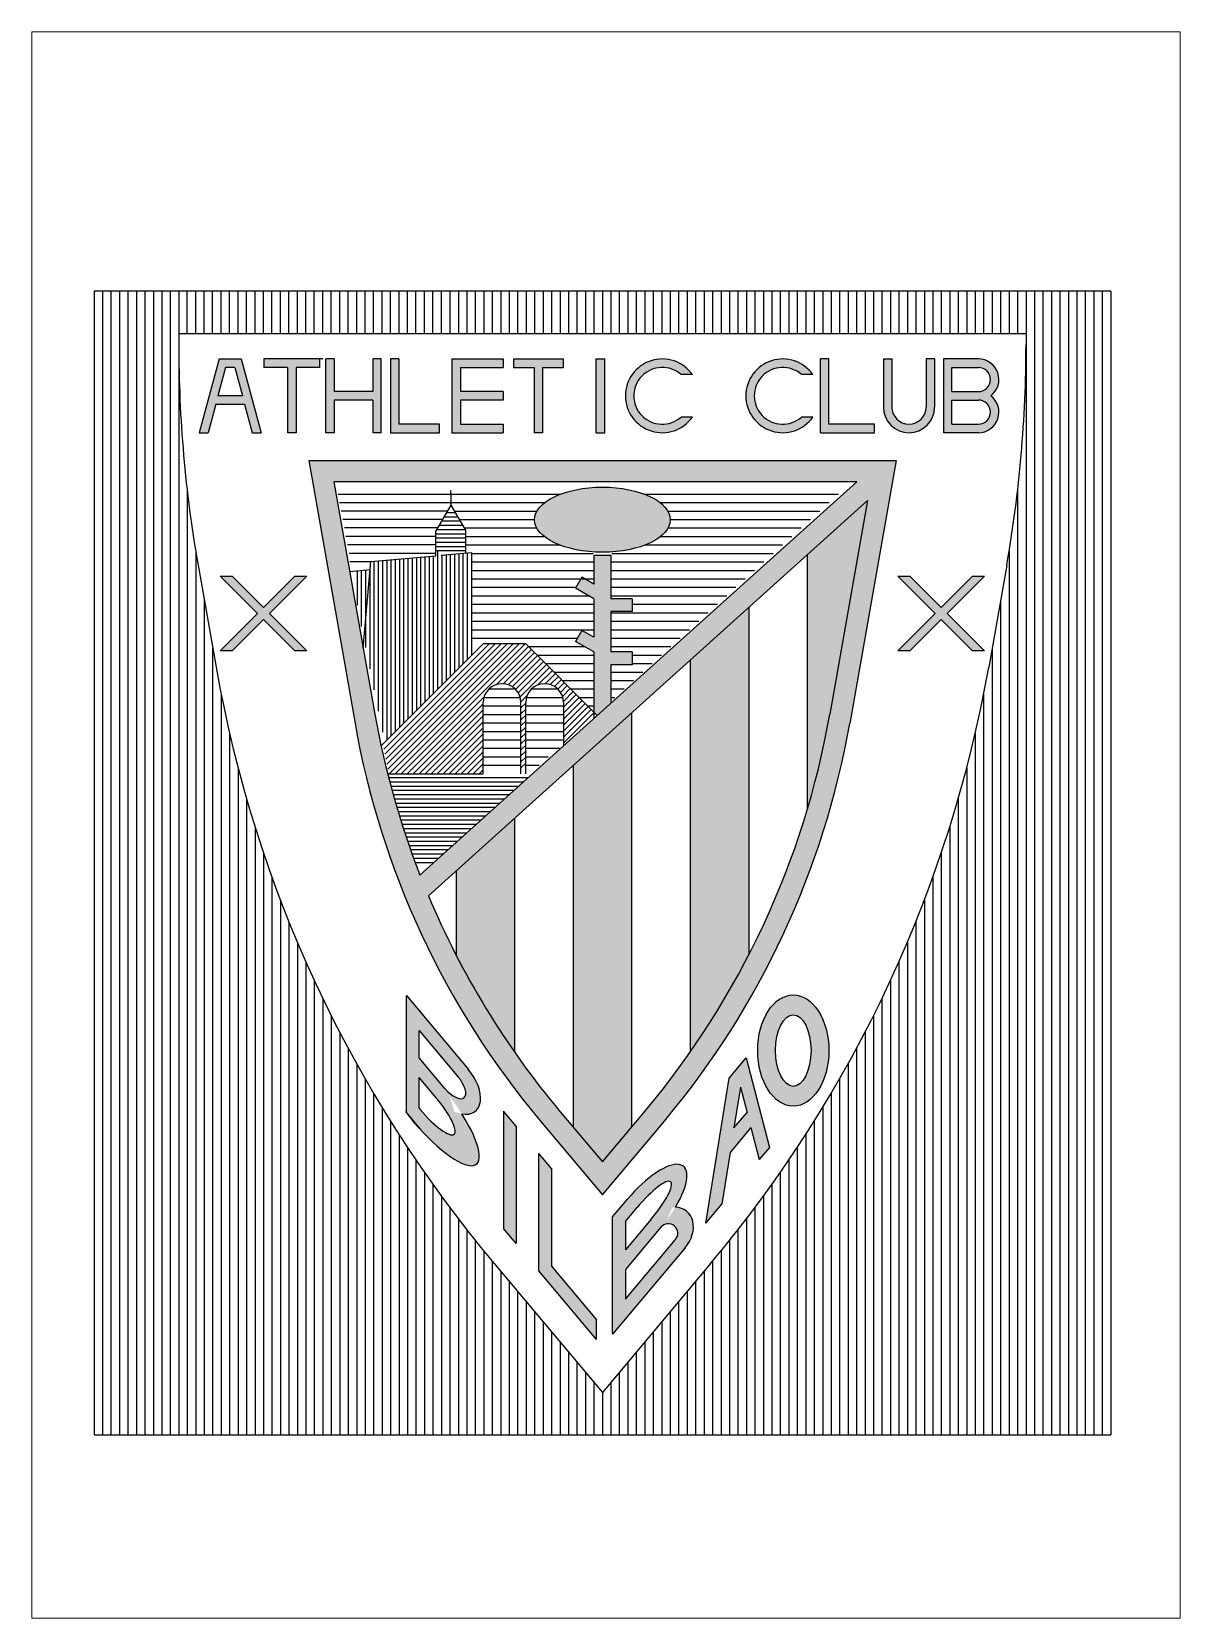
# Paper-space layout 'Layout1' of a CAD drawing. Extents: x 0.4 to 7.6, y 0.2 to 10.2.
# The model-space entities are those that its viewports show. They can reach past a viewport. Long polylines and large blocks are cut down to what shows.
import ezdxf

# ---------------------------------------------------------------- set-up
doc = ezdxf.new("R2010")
doc.units = 0
doc.header["$MEASUREMENT"] = 0
doc.layers.get('0').update_dxf_attribs({"linetype": 'CONTINUOUS'})

msp = doc.modelspace()

# ---------------------------------------------------------------- hatches: boundary and pattern name
at = {"linetype": 'BYBLOCK'}
h = msp.add_hatch(color=256, dxfattribs=at)
h.paths.add_polyline_path([(3.40014729367365, 6.52011863381481), (3.347708566087254, 6.52011863381481), (3.301077929880449, 6.346090730301754), (3.321783453488651, 6.346090730301754), (3.339739787743431, 6.413104682058282), (3.408116072017472, 6.413104682058282), (3.426072406272253, 6.346090730301754), (3.446777929880454, 6.346090730301754)])
h.paths.add_polyline_path([(3.384800753914071, 6.500118633814811), (3.402757088168851, 6.433104682058282), (3.345098771592053, 6.433104682058282), (3.363055105846834, 6.50011863381481)], flags=16)
for color, points in [(256, [(3.585133004375165, 6.520118633814812), (3.453729167343909, 6.52011863381481), (3.453729167343909, 6.500118633814811), (3.509627929880443, 6.500118633814811), (3.509627929880443, 6.346090730301753), (3.529627929880442, 6.346090730301754), (3.529627929880442, 6.500118633814811), (3.585133004375165, 6.50011863381481)]), (256, [(3.730323577325209, 6.52011863381481), (3.710323577325209, 6.520118633814811), (3.710323577325208, 6.443104682058282), (3.619584435261306, 6.443104682058282), (3.619584435261306, 6.52011863381481), (3.599584435261306, 6.52011863381481), (3.599584435261306, 6.346090730301754), (3.619584435261306, 6.346090730301753), (3.619584435261306, 6.423104682058282), (3.710323577325207, 6.423104682058281), (3.710323577325208, 6.346090730301754), (3.730323577325209, 6.346090730301754)]), (256, [(3.868339976366116, 6.366090730301753), (3.772155428181112, 6.366090730301753), (3.772155428181112, 6.52011863381481), (3.752155428181112, 6.52011863381481), (3.752155428181112, 6.346090730301754), (3.868339976366116, 6.346090730301754)]), (256, [(4.018611511534972, 6.52011863381481), (3.897298765548157, 6.52011863381481), (3.897298765548158, 6.346090730301754), (4.018611511534971, 6.346090730301754), (4.018611511534972, 6.366090730301753), (3.917298765548157, 6.366090730301754), (3.917298765548158, 6.423104682058282), (4.018611511534972, 6.423104682058283), (4.018611511534971, 6.443104682058282), (3.917298765548157, 6.443104682058282), (3.917298765548157, 6.50011863381481), (4.018611511534971, 6.500118633814811)]), (256, [(4.159627849643214, 6.520118633814811), (4.042725876074826, 6.520118633814811), (4.042725876074826, 6.50011863381481), (4.091176862859006, 6.500118633814811), (4.091176862859006, 6.346090730301753), (4.111176862859006, 6.346090730301754), (4.111176862859006, 6.500118633814811), (4.159627849643215, 6.50011863381481)]), (256, [(4.258127929880439, 6.52011863381481), (4.23812792988044, 6.520118633814809), (4.23812792988044, 6.346090730301754), (4.258127929880439, 6.346090730301754)]), (256, [(4.465024839925755, 6.383104682058282), (4.438426136122399, 6.383104682058281, -2.231964124839091), (4.4384261361224, 6.483104682058282), (4.465024839925755, 6.483104682058282, 3.16393820090623)]), (256, [(4.749333290567003, 6.383104682058282), (4.722734586763647, 6.383104682058281, -2.231964124839091), (4.722734586763648, 6.483104682058282), (4.749333290567003, 6.483104682058282, 3.16393820090623)]), (256, [(4.787366274975956, 6.52011863381481), (4.767366274975956, 6.52011863381481), (4.767366274975957, 6.346090730301754), (4.894988208244769, 6.346090730301754), (4.894988208244769, 6.366090730301752), (4.787366274975956, 6.366090730301753)]), (256, [(5.036775081795412, 6.52011863381481), (5.016775081795412, 6.52011863381481), (5.016775081795413, 6.406604004749758), (5.016764679804194, 6.406578874592975, -0.9996665783371438), (4.935764684375313, 6.406575574354676), (4.93575428128351, 6.406595646794032), (4.935754281283512, 6.52011863381481), (4.915754281283512, 6.52011863381481), (4.915754281283513, 6.406595793298925), (4.915764682430964, 6.406580344246231, 0.999859793621637), (5.036764681181643, 6.406584150192728), (5.036775081795413, 6.406603677825735)]), (36, [(4.322543902889527, 5.954169601429768), (4.272543902889527, 5.954169601429768), (4.272543902889527, 6.056757894617683), (4.232543902889528, 6.057116921842575), (4.232543902889528, 5.988810617581143), (4.211193979144825, 6.001137001802326), (4.201925517218799, 6.001137001802325), (4.189242632700307, 5.979169601429769), (4.232543902889528, 5.954169601429768), (4.232543902889528, 5.863152659853742), (4.204242632700307, 5.879492405815896), (4.189242632700307, 5.853511643702363), (4.232543902889528, 5.828511643702362), (4.232543902889528, 5.686549897895326), (4.240361299335286, 5.678732501449567), (4.272543902889528, 5.70770984784584), (4.272543902889527, 5.798511643702361), (4.322543902889527, 5.798511643702362), (4.322543902889527, 5.828511643702363), (4.272543902889527, 5.828511643702361), (4.272543902889527, 5.924169601429767), (4.322543902889529, 5.924169601429767)]), (256, [(3.554789880247009, 6.007307992825858), (3.526505608999547, 6.007307992825857), (3.452647744623275, 5.933450128449584), (3.378789880247003, 6.007307992825857), (3.350505608999542, 6.007307992825857), (3.438505608999545, 5.919307992825856), (3.350505608999547, 5.831307992825857), (3.378789880247007, 5.831307992825856), (3.452647744623275, 5.905165857202125), (3.52650560899954, 5.831307992825857), (3.554789880247003, 5.831307992825858), (3.466789880247005, 5.919307992825855)]), (256, [(5.154582196779537, 6.007307992825857), (5.126297925532077, 6.007307992825858), (5.052440061155804, 5.933450128449586), (4.978582196779533, 6.007307992825858), (4.950297925532071, 6.007307992825858), (5.038297925532074, 5.919307992825857), (4.950297925532076, 5.831307992825857), (4.978582196779537, 5.831307992825857), (5.052440061155806, 5.905165857202125), (5.126297925532072, 5.831307992825857), (5.154582196779533, 5.831307992825858), (5.066582196779534, 5.919307992825855)]), (256, [(4.132543902889528, 4.609138061416902), (4.102543902889527, 4.644890669194728), (4.102543902889527, 4.367971828013573), (4.238715481171482, 4.205688860386833), (4.238715481171482, 4.252360575192643), (4.132543902889528, 4.378890935041561)])]:
    msp.add_hatch(color=color).paths.add_polyline_path(points)
h = msp.add_hatch(color=256)
h.paths.add_polyline_path([(5.140030008091628, 6.52011863381481), (5.057590608331566, 6.52011863381481), (5.057590608331566, 6.346090730301754), (5.140030008091628, 6.346090730301754, 0.7168950926242991), (5.169528135448552, 6.433104682058282, 0.7168950926242991)])
h.paths.add_polyline_path([(5.140030008091628, 6.443104682058282), (5.077590608331565, 6.443104682058282), (5.077590608331566, 6.500118633814812), (5.140030008091628, 6.500118633814811, -1)], flags=16)
h.paths.add_polyline_path([(5.140030008091628, 6.366090730301753), (5.077590608331566, 6.366090730301754), (5.077590608331565, 6.423104682058283), (5.140030008091628, 6.423104682058282, -1)], flags=16)
h = msp.add_hatch(color=256)
h.paths.add_polyline_path([(4.945840625041958, 6.280308121244215), (3.559247180737098, 6.280308121244215), (3.668675902845081, 5.659706999009209, 0.1316524975873976), (4.106202522631548, 4.72142813496998), (4.252543902889528, 4.547025269302337), (4.398885283147518, 4.721428134969994, 0.1316524975873949), (4.836411902933974, 5.659706999009206)])
h.paths.add_polyline_path([(4.878435975930865, 6.185975884339943), (4.789497959732014, 5.681583329998528, -0.1316524975873979), (4.351971339945544, 4.743304465959298), (4.252543902889528, 4.624811460645358), (4.153116465833488, 4.74330446595933, -0.07503678801982612), (3.84195286870064, 5.252722302743456)], flags=16)
h.paths.add_polyline_path([(4.852948085553892, 6.230308121244216), (3.821966753183919, 5.302008359982716, -0.04939515589849262), (3.715589846047044, 5.681583329998529), (3.61883486036681, 6.230308121244216)], flags=16)
h = msp.add_hatch(color=86)
edge = h.paths.add_edge_path()
edge.add_ellipse((4.252649098972796, 6.140698615753363), major_axis=(0.1601204938976082, 0), ratio=0.479902485857847, start_angle=15.42510880630042, end_angle=31.75257652064391)
edge.add_ellipse((4.252649098972796, 6.140698615753363), major_axis=(0.1601204938976082, 0), ratio=0.479902485857847, start_angle=31.75257652064391, end_angle=51.86201120763403)
edge.add_ellipse((4.252649098972796, 6.140698615753363), major_axis=(0.1601204938976082, 0), ratio=0.479902485857847, start_angle=51.86201120763403, end_angle=128.1379887923657)
edge.add_ellipse((4.252649098972796, 6.140698615753363), major_axis=(0.1601204938976082, 0), ratio=0.479902485857847, start_angle=128.1379887923657, end_angle=148.2474234793561)
edge.add_ellipse((4.252649098972796, 6.140698615753363), major_axis=(0.1601204938976082, 0), ratio=0.479902485857847, start_angle=148.2474234793561, end_angle=164.5748911936996)
edge.add_ellipse((4.252649098972796, 6.140698615753363), major_axis=(0.1601204938976082, 0), ratio=0.479902485857847, start_angle=164.5748911936996, end_angle=179.6731249350061)
edge.add_ellipse((4.252649098972796, 6.140698615753363), major_axis=(0.1601204938976082, 0), ratio=0.479902485857847, start_angle=179.6731249350061, end_angle=194.7480217236448)
edge.add_ellipse((4.252649098972796, 6.140698615753363), major_axis=(0.1601204938976082, 0), ratio=0.479902485857847, start_angle=194.7480217236448, end_angle=210.9869034575966)
edge.add_ellipse((4.252649098972796, 6.140698615753363), major_axis=(0.1601204938976082, 0), ratio=0.479902485857847, start_angle=210.9869034575966, end_angle=230.815524026129)
edge.add_ellipse((4.252649098972796, 6.140698615753363), major_axis=(0.1601204938976082, 0), ratio=0.479902485857847, start_angle=230.815524026129, end_angle=309.1844759738709)
edge.add_ellipse((4.252649098972796, 6.140698615753363), major_axis=(0.1601204938976082, 0), ratio=0.479902485857847, start_angle=309.1844759738709, end_angle=329.0130965424033)
edge.add_ellipse((4.252649098972796, 6.140698615753363), major_axis=(0.1601204938976082, 0), ratio=0.479902485857847, start_angle=329.0130965424033, end_angle=345.2519782763552)
edge.add_ellipse((4.252649098972796, 6.140698615753363), major_axis=(0.1601204938976082, 0), ratio=0.479902485857847, start_angle=345.2519782763552, end_angle=360.3268750649939)
edge.add_ellipse((4.252649098972796, 6.140698615753363), major_axis=(0.1601204938976082, 0), ratio=0.479902485857847, start_angle=0.3268750649939327, end_angle=15.42510880630042)
h = msp.add_hatch(color=1)
h.paths.add_polyline_path([(4.045243902889528, 5.435766372096623), (3.907043902889528, 5.311330533174661), (3.907043902889528, 5.113378805680593, 0.03350143687370347), (4.045243902889529, 4.884097415554814)])
h.paths.add_polyline_path([(4.321643902889527, 5.684638049940546), (4.183443902889528, 5.560202211018585), (4.183443902889528, 4.707161633893619), (4.252543902889527, 4.624811460645358), (4.321643902889527, 4.707161633893617)])
h.paths.add_polyline_path([(4.598043902889526, 5.933509727784467), (4.459843902889527, 5.809073888862507), (4.459843902889527, 4.884097415554811, 0.03350143687370332), (4.598043902889526, 5.113378805680589)])
h.paths.add_polyline_path([(4.878435975930866, 6.185975884339944), (4.736243902889527, 6.057945566706429), (4.736243902889526, 5.456552160143064, 0.02893002627333989), (4.789497959732013, 5.681583329998529)])
h = msp.add_hatch(color=256)
edge = h.paths.add_edge_path()
edge.add_ellipse((4.703170114798275, 4.887757346779452), major_axis=(0, 0.1312633046811733), ratio=0.6398412483316158, start_angle=0, end_angle=360)
edge = h.paths.add_edge_path(flags=16)
edge.add_ellipse((4.703170114798275, 4.887757346779452), major_axis=(0, 0.08459158987536153), ratio=0.4951057817723556, start_angle=0, end_angle=360)
h = msp.add_hatch(color=256)
edge = h.paths.add_edge_path()
edge.add_line((3.789937643030052, 5.017440302449697), (3.789937643030051, 4.740521461268544))
edge.add_line((3.789937643030051, 4.740521461268544), (3.822280496837788, 4.701976749048433))
edge.add_ellipse((3.838901038682067, 4.762405198451511), major_axis=(0.1162589193089473, -0.1426824920316907), ratio=0.2829742679447674, start_angle=281.3901060610448, end_angle=427.5019632141322)
edge.add_ellipse((3.896685178792222, 4.811503917565416), major_axis=(0.05636446206480432, -0.06659871994128942), ratio=0.5799562722183107, start_angle=324.989337267544, end_angle=449.1646945191131)
edge.add_line((3.936127118415725, 4.843218469959337), (3.789937643030052, 5.017440302449697))
edge = h.paths.add_edge_path(flags=16)
edge.add_line((3.819937643030051, 4.870920158199412), (3.819937643030052, 4.935015979866058))
edge.add_line((3.819937643030052, 4.935015979866058), (3.912409714646708, 4.824812056301982))
edge.add_ellipse((3.896685178792222, 4.811503917565416), major_axis=(0.02956693430750279, -0.03493548781152137), ratio=0.4501020835736949, start_angle=448.92372196063434, end_angle=450, ccw=False)
edge.add_ellipse((3.896685178792222, 4.811503917565416), major_axis=(0.02956693430750279, -0.03493548781152137), ratio=0.4501020835736949, start_angle=270, end_angle=448.92372196063434, ccw=False)
edge.add_line((3.880960642937595, 4.798195778828725), (3.819937643030051, 4.870920158199412))
edge = h.paths.add_edge_path(flags=16)
edge.add_line((3.819937643030051, 4.824248443393596), (3.858060833441058, 4.778814994260291))
edge.add_ellipse((3.840198982032867, 4.763697982297689), major_axis=(0.0622313799439048, -0.07353091101401547), ratio=0.2429162261334346, start_angle=448.00589553360726, end_angle=450, ccw=False)
edge.add_ellipse((3.840198982032867, 4.763697982297689), major_axis=(0.0622313799439048, -0.07353091101401547), ratio=0.2429162261334346, start_angle=270, end_angle=448.00589553360726, ccw=False)
edge.add_line((3.822337130625162, 4.748580970334674), (3.819937643030051, 4.751440568296531))
edge.add_line((3.819937643030051, 4.751440568296531), (3.819937643030051, 4.824248443393596))
h.paths.add_polyline_path([(4.048737643030051, 4.709014472686317), (4.018737643030051, 4.744767080464143), (4.018737643030051, 4.467848239282989), (4.048737643030052, 4.432095631505161)])
h = msp.add_hatch(color=256)
h.paths.add_polyline_path([(4.603333011502587, 4.706246791251149), (4.622992599019129, 4.630692353608739), (4.646654133720967, 4.658891072595948), (4.591654133720954, 4.870263466184405), (4.551654133720955, 4.822593322480637), (4.496654133720967, 4.480128033706815), (4.534230523607495, 4.524909831350806), (4.553890111124027, 4.647323037096723)])
h.paths.add_polyline_path([(4.563159774045374, 4.705041905991186), (4.578611561313302, 4.801254647605434), (4.594063348581235, 4.741871351968304)], flags=16)
h = msp.add_hatch(color=256)
edge = h.paths.add_edge_path()
edge.add_ellipse((4.408034568343016, 4.456190849203677), major_axis=(-0.04358865095317514, -0.05194693136974959), ratio=0.7742003657054469, start_angle=90, end_angle=210.7940526463168)
edge.add_ellipse((4.351347279552202, 4.503757132320469), major_axis=(0.09280599859270183, 0.1106018822371457), ratio=0.3566963601581257, start_angle=293.7944640973471, end_angle=450)
edge.add_line((4.311895990731583, 4.536860694219334), (4.276807901726045, 4.49504433808972))
edge.add_line((4.276807901726045, 4.49504433808972), (4.276807901726045, 4.218125496908566))
edge.add_line((4.276807901726045, 4.218125496908566), (4.448251901606751, 4.422444499695121))
edge = h.paths.add_edge_path(flags=16)
edge.add_ellipse((4.408034568343016, 4.456190849203676), major_axis=(0.01723599997016745, -0.01446272121795822), ratio=1, start_angle=6.252776074688882e-11, end_angle=180.0000000000498, ccw=False)
edge.add_line((4.425270568313207, 4.441728127985744), (4.306807901726046, 4.300549819492206))
edge.add_line((4.306807901726046, 4.300549819492206), (4.306807901726044, 4.370557391700921))
edge.add_line((4.306807901726044, 4.370557391700921), (4.390798568372837, 4.470653570421621))
edge = h.paths.add_edge_path(flags=16)
edge.add_ellipse((4.351347279552202, 4.503757132320469), major_axis=(0.06226099483266888, 0.07419976427031881), ratio=0.22196776080117, start_angle=270, end_angle=450, ccw=False)
edge.add_line((4.367817235079274, 4.489937198712225), (4.306807901726045, 4.417229106506736))
edge.add_line((4.306807901726045, 4.417229106506736), (4.306807901726046, 4.484125231061734))
edge.add_line((4.306807901726046, 4.484125231061734), (4.334877324025117, 4.517577065928698))

# ---------------------------------------------------------------- linework, layer by layer
for p, q in [((3.052543902889539, 6.680308121244215), (3.052543902889539, 3.980308121244215)), ((5.452543902889516, 6.680308121244215), (3.052543902889539, 6.680308121244215)), ((3.072543902889539, 6.680308121244215), (3.072543902889539, 3.980308121244215)), ((3.092543902889539, 6.680308121244215), (3.092543902889539, 3.980308121244215)), ((3.112543902889539, 6.680308121244215), (3.112543902889539, 3.980308121244215)), ((3.132543902889539, 6.680308121244215), (3.132543902889539, 3.980308121244215)), ((3.152543902889539, 6.680308121244215), (3.152543902889539, 3.980308121244215)), ((3.172543902889539, 6.680308121244215), (3.172543902889539, 3.980308121244215)), ((3.192543902889539, 6.680308121244215), (3.192543902889539, 3.980308121244215)), ((3.212543902889539, 6.680308121244215), (3.212543902889539, 3.980308121244215)), ((3.232543902889539, 6.680308121244215), (3.232543902889539, 3.980308121244215)), ((3.252543902889539, 6.680308121244215), (3.252543902889539, 3.980308121244215)), ((3.272543902889539, 6.580308121244215), (3.272543902889539, 6.680308121244215)), ((3.292543902889539, 6.580308121244215), (3.292543902889539, 6.680308121244215)), ((3.312543902889539, 6.580308121244215), (3.312543902889539, 6.680308121244215)), ((3.332543902889539, 6.580308121244215), (3.332543902889539, 6.680308121244215)), ((3.352543902889539, 6.580308121244215), (3.352543902889539, 6.680308121244215)), ((3.372543902889539, 6.580308121244215), (3.372543902889539, 6.680308121244215)), ((3.392543902889539, 6.580308121244215), (3.392543902889539, 6.680308121244215)), ((3.412543902889539, 6.580308121244215), (3.412543902889539, 6.680308121244215)), ((3.432543902889539, 6.580308121244215), (3.432543902889539, 6.680308121244215)), ((3.452543902889539, 6.580308121244215), (3.452543902889539, 6.680308121244215)), ((3.47254390288954, 6.580308121244215), (3.47254390288954, 6.680308121244215)), ((3.49254390288954, 6.580308121244215), (3.49254390288954, 6.680308121244215)), ((3.51254390288954, 6.580308121244215), (3.51254390288954, 6.680308121244215)), ((3.53254390288954, 6.580308121244215), (3.53254390288954, 6.680308121244215)), ((3.55254390288954, 6.580308121244215), (3.55254390288954, 6.680308121244215)), ((3.57254390288954, 6.580308121244215), (3.57254390288954, 6.680308121244215)), ((3.59254390288954, 6.580308121244215), (3.59254390288954, 6.680308121244215)), ((3.61254390288954, 6.580308121244215), (3.61254390288954, 6.680308121244215)), ((3.63254390288954, 6.580308121244215), (3.63254390288954, 6.680308121244215)), ((3.65254390288954, 6.580308121244215), (3.65254390288954, 6.680308121244215)), ((3.67254390288954, 6.580308121244215), (3.67254390288954, 6.680308121244215)), ((3.69254390288954, 6.580308121244215), (3.69254390288954, 6.680308121244215)), ((3.71254390288954, 6.580308121244215), (3.71254390288954, 6.680308121244215)), ((3.73254390288954, 6.580308121244215), (3.73254390288954, 6.680308121244215)), ((3.75254390288954, 6.580308121244215), (3.75254390288954, 6.680308121244215)), ((3.77254390288954, 6.580308121244215), (3.77254390288954, 6.680308121244215)), ((3.79254390288954, 6.580308121244215), (3.79254390288954, 6.680308121244215)), ((3.81254390288954, 6.580308121244215), (3.81254390288954, 6.680308121244215)), ((3.83254390288954, 6.580308121244215), (3.83254390288954, 6.680308121244215)), ((3.85254390288954, 6.580308121244215), (3.85254390288954, 6.680308121244215)), ((3.87254390288954, 6.580308121244215), (3.87254390288954, 6.680308121244215)), ((3.89254390288954, 6.680308121244215), (3.89254390288954, 6.580308121244215)), ((3.91254390288954, 6.680308121244215), (3.91254390288954, 6.580308121244215)), ((3.93254390288954, 6.680308121244215), (3.93254390288954, 6.580308121244215)), ((3.95254390288954, 6.680308121244215), (3.95254390288954, 6.580308121244215)), ((3.97254390288954, 6.680308121244215), (3.97254390288954, 6.580308121244215)), ((3.99254390288954, 6.680308121244215), (3.99254390288954, 6.580308121244215)), ((4.01254390288954, 6.680308121244215), (4.01254390288954, 6.580308121244215)), ((4.03254390288954, 6.680308121244215), (4.03254390288954, 6.580308121244215)), ((4.052543902889539, 6.680308121244215), (4.052543902889539, 6.580308121244215)), ((4.072543902889539, 6.680308121244215), (4.072543902889539, 6.580308121244215)), ((4.092543902889538, 6.680308121244215), (4.092543902889538, 6.580308121244215)), ((4.112543902889538, 6.680308121244215), (4.112543902889538, 6.580308121244215)), ((4.132543902889537, 6.680308121244215), (4.132543902889537, 6.580308121244215)), ((4.152543902889537, 6.680308121244215), (4.152543902889537, 6.580308121244215)), ((4.172543902889537, 6.680308121244215), (4.172543902889537, 6.580308121244215)), ((4.192543902889536, 6.680308121244215), (4.192543902889536, 6.580308121244215)), ((4.212543902889536, 6.680308121244215), (4.212543902889536, 6.580308121244215)), ((4.232543902889535, 6.680308121244215), (4.232543902889535, 6.580308121244215)), ((4.252543902889535, 6.680308121244215), (4.252543902889535, 6.580308121244215)), ((4.272543902889534, 6.680308121244215), (4.272543902889534, 6.580308121244215)), ((4.292543902889534, 6.680308121244215), (4.292543902889534, 6.580308121244215)), ((4.312543902889534, 6.680308121244215), (4.312543902889534, 6.580308121244215)), ((4.332543902889533, 6.680308121244215), (4.332543902889533, 6.580308121244215)), ((4.352543902889533, 6.680308121244215), (4.352543902889533, 6.580308121244215)), ((4.372543902889532, 6.680308121244215), (4.372543902889532, 6.580308121244215)), ((4.392543902889532, 6.680308121244215), (4.392543902889532, 6.580308121244215)), ((4.412543902889531, 6.680308121244215), (4.412543902889531, 6.580308121244215)), ((4.432543902889531, 6.680308121244215), (4.432543902889531, 6.580308121244215)), ((4.452543902889531, 6.680308121244215), (4.452543902889531, 6.580308121244215)), ((4.47254390288953, 6.680308121244215), (4.47254390288953, 6.580308121244215)), ((4.49254390288953, 6.680308121244215), (4.49254390288953, 6.580308121244215)), ((4.512543902889529, 6.680308121244215), (4.512543902889529, 6.580308121244215)), ((4.532543902889529, 6.680308121244215), (4.532543902889529, 6.580308121244215)), ((4.552543902889528, 6.680308121244215), (4.552543902889528, 6.580308121244215)), ((4.572543902889528, 6.680308121244215), (4.572543902889528, 6.580308121244215)), ((4.592543902889528, 6.680308121244215), (4.592543902889528, 6.580308121244215)), ((4.612543902889527, 6.680308121244215), (4.612543902889527, 6.580308121244215)), ((4.632543902889527, 6.680308121244215), (4.632543902889527, 6.580308121244215)), ((4.652543902889526, 6.680308121244215), (4.652543902889526, 6.580308121244215)), ((4.672543902889526, 6.680308121244215), (4.672543902889526, 6.580308121244215)), ((4.692543902889525, 6.680308121244215), (4.692543902889525, 6.580308121244215)), ((4.712543902889525, 6.680308121244215), (4.712543902889525, 6.580308121244215)), ((4.732543902889525, 6.680308121244215), (4.732543902889525, 6.580308121244215)), ((4.752543902889524, 6.680308121244215), (4.752543902889524, 6.580308121244215)), ((4.772543902889524, 6.680308121244215), (4.772543902889524, 6.580308121244215)), ((4.792543902889523, 6.680308121244215), (4.792543902889523, 6.580308121244215)), ((4.812543902889523, 6.680308121244215), (4.812543902889523, 6.580308121244215)), ((4.832543902889523, 6.680308121244215), (4.832543902889523, 6.580308121244215)), ((4.852543902889522, 6.680308121244215), (4.852543902889522, 6.580308121244215)), ((4.872543902889522, 6.680308121244215), (4.872543902889522, 6.580308121244215)), ((4.892543902889521, 6.680308121244215), (4.892543902889521, 6.580308121244215)), ((4.912543902889521, 6.680308121244215), (4.912543902889521, 6.580308121244215)), ((4.93254390288952, 6.680308121244215), (4.93254390288952, 6.580308121244215)), ((4.95254390288952, 6.680308121244215), (4.95254390288952, 6.580308121244215)), ((4.97254390288952, 6.680308121244215), (4.97254390288952, 6.580308121244215)), ((4.992543902889519, 6.680308121244215), (4.992543902889519, 6.580308121244215)), ((5.012543902889519, 6.680308121244215), (5.012543902889519, 6.580308121244215)), ((5.032543902889518, 6.680308121244215), (5.032543902889518, 6.580308121244215)), ((5.052543902889518, 6.680308121244215), (5.052543902889518, 6.580308121244215)), ((5.072543902889517, 6.680308121244215), (5.072543902889517, 6.580308121244215)), ((5.092543902889517, 6.680308121244215), (5.092543902889517, 6.580308121244215)), ((5.112543902889517, 6.680308121244215), (5.112543902889517, 6.580308121244215)), ((5.132543902889516, 6.680308121244215), (5.132543902889516, 6.580308121244215)), ((5.152543902889516, 6.680308121244215), (5.152543902889516, 6.580308121244215)), ((5.172543902889515, 6.680308121244215), (5.172543902889515, 6.580308121244215)), ((5.192543902889515, 6.680308121244215), (5.192543902889515, 6.580308121244215)), ((5.212543902889514, 6.680308121244215), (5.212543902889514, 6.580308121244215)), ((5.232543902889514, 6.680308121244215), (5.232543902889514, 6.580308121244215)), ((5.252543902889514, 6.680308121244215), (5.252543902889514, 3.980308121244215)), ((5.272543902889513, 6.680308121244215), (5.272543902889513, 3.980308121244215)), ((5.292543902889513, 6.680308121244215), (5.292543902889513, 3.980308121244215)), ((5.312543902889512, 6.680308121244215), (5.312543902889512, 3.980308121244215)), ((5.332543902889512, 6.680308121244215), (5.332543902889512, 3.980308121244215)), ((5.352543902889511, 6.680308121244215), (5.352543902889511, 3.980308121244215)), ((5.372543902889511, 6.680308121244215), (5.372543902889511, 3.980308121244215)), ((5.392543902889511, 6.680308121244215), (5.392543902889511, 3.980308121244215)), ((5.41254390288951, 6.680308121244215), (5.41254390288951, 3.980308121244215)), ((5.43254390288951, 6.680308121244215), (5.43254390288951, 3.980308121244215)), ((5.452543902889516, 6.680308121244215), (5.452543902889516, 3.980308121244215)), ((3.599584435261306, 6.346090730301754), (3.599584435261306, 6.52011863381481)), ((3.619584435261306, 6.52011863381481), (3.599584435261306, 6.52011863381481)), ((3.619584435261306, 6.52011863381481), (3.619584435261306, 6.443104682058281)), ((3.710323577325208, 6.52011863381481), (3.710323577325208, 6.443104682058281)), ((3.730323577325208, 6.52011863381481), (3.710323577325208, 6.52011863381481)), ((3.730323577325208, 6.346090730301754), (3.730323577325208, 6.52011863381481)), ((3.752155428181112, 6.52011863381481), (3.752155428181112, 6.346090730301754)), ((3.772155428181112, 6.52011863381481), (3.752155428181112, 6.52011863381481)), ((3.772155428181112, 6.52011863381481), (3.772155428181112, 6.366090730301753)), ((3.897298765548157, 6.52011863381481), (3.897298765548157, 6.346090730301754)), ((3.897298765548157, 6.52011863381481), (4.018611511534971, 6.52011863381481)), ((4.018611511534971, 6.52011863381481), (4.018611511534971, 6.50011863381481)), ((4.042725876074826, 6.52011863381481), (4.042725876074826, 6.500118633814811)), ((4.042725876074826, 6.52011863381481), (4.159627849643215, 6.52011863381481)), ((4.159627849643215, 6.52011863381481), (4.159627849643215, 6.500118633814811)), ((4.23812792988044, 6.52011863381481), (4.258127929880439, 6.52011863381481)), ((4.23812792988044, 6.346090730301754), (4.23812792988044, 6.52011863381481)), ((4.258127929880439, 6.346090730301754), (4.258127929880439, 6.52011863381481)), ((4.767366274975956, 6.346090730301754), (4.767366274975956, 6.52011863381481)), ((4.787366274975955, 6.52011863381481), (4.767366274975956, 6.52011863381481)), ((4.787366274975955, 6.366090730301753), (4.787366274975955, 6.52011863381481)), ((4.915754281283512, 6.52011863381481), (4.915754281283513, 6.40659579329892)), ((4.915754281283512, 6.52011863381481), (4.935754281283511, 6.52011863381481)), ((4.935754281283511, 6.52011863381481), (4.935754281283511, 6.406590730301754)), ((5.016775081795412, 6.52011863381481), (5.016775081795412, 6.406590730301754)), ((5.036775081795412, 6.52011863381481), (5.016775081795412, 6.52011863381481)), ((5.036775081795412, 6.52011863381481), (5.036775081795412, 6.406590730301754)), ((5.057590608331566, 6.52011863381481), (5.057590608331566, 6.346090730301754)), ((5.140030008091628, 6.52011863381481), (5.057590608331566, 6.52011863381481)), ((3.509627929880443, 6.500118633814811), (3.509627929880443, 6.346090730301754)), ((3.529627929880442, 6.500118633814811), (3.529627929880442, 6.346090730301754)), ((3.917298765548157, 6.500118633814811), (3.917298765548157, 6.443104682058281)), ((3.917298765548157, 6.500118633814811), (4.018611511534971, 6.500118633814811)), ((4.042725876074826, 6.500118633814811), (4.091176862859006, 6.500118633814811)), ((4.091176862859006, 6.500118633814811), (4.091176862859006, 6.346090730301754)), ((4.111176862859006, 6.500118633814811), (4.111176862859006, 6.346090730301754)), ((4.111176862859006, 6.500118633814811), (4.159627849643215, 6.500118633814811)), ((4.465024839925755, 6.483104682058282), (4.438426136122401, 6.483104682058282)), ((4.749333290567003, 6.483104682058282), (4.722734586763649, 6.483104682058282)), ((5.077590608331565, 6.500118633814811), (5.140030008091628, 6.500118633814811)), ((5.077590608331566, 6.443104682058283), (5.077590608331565, 6.500118633814811)), ((3.710323577325208, 6.443104682058282), (3.619584435261306, 6.443104682058282)), ((4.018611511534971, 6.443104682058282), (3.917298765548157, 6.443104682058282)), ((4.018611511534971, 6.443104682058283), (4.018611511534971, 6.423104682058283)), ((5.077590608331565, 6.443104682058282), (5.140030008091634, 6.443104682058282)), ((3.710323577325208, 6.423104682058282), (3.619584435261306, 6.423104682058282)), ((3.619584435261306, 6.423104682058281), (3.619584435261306, 6.346090730301754)), ((3.710323577325208, 6.423104682058281), (3.710323577325208, 6.346090730301754)), ((4.018611511534971, 6.423104682058282), (3.917298765548157, 6.423104682058282)), ((3.917298765548157, 6.423104682058282), (3.917298765548157, 6.366090730301753)), ((4.915764682430964, 6.406580344246231), (4.915754281283513, 6.406595793298921)), ((4.935769520353972, 6.406566243485525), (4.935751856963378, 6.406600324443694)), ((5.016759543006799, 6.406566464610965), (5.016777745890067, 6.406610440932496)), ((5.036757278536356, 6.406570251384096), (5.036781216027208, 6.406615195129419)), ((5.077590608331565, 6.366090730301753), (5.077590608331565, 6.423104682058282)), ((5.077590608331565, 6.423104682058282), (5.140030008091638, 6.423104682058282)), ((3.868339976366116, 6.366090730301753), (3.772155428181112, 6.366090730301753)), ((3.868339976366116, 6.346090730301754), (3.868339976366116, 6.366090730301753)), ((3.917298765548157, 6.366090730301753), (4.018611511534971, 6.366090730301753)), ((4.018611511534971, 6.366090730301754), (4.018611511534971, 6.346090730301754)), ((4.465024839925755, 6.383104682058282), (4.438426136122399, 6.383104682058281)), ((4.749333290567003, 6.383104682058282), (4.722734586763647, 6.383104682058281)), ((4.894988208244769, 6.366090730301753), (4.787366274975955, 6.366090730301753)), ((4.894988208244769, 6.346090730301754), (4.894988208244769, 6.366090730301753)), ((5.077590608331565, 6.366090730301753), (5.140030008091634, 6.366090730301753)), ((3.529627929880442, 6.346090730301754), (3.509627929880443, 6.346090730301754)), ((3.619584435261306, 6.346090730301754), (3.599584435261306, 6.346090730301754)), ((3.730323577325208, 6.346090730301754), (3.710323577325208, 6.346090730301754)), ((3.752155428181112, 6.346090730301754), (3.868339976366116, 6.346090730301754)), ((3.897298765548157, 6.346090730301754), (4.018611511534971, 6.346090730301754)), ((4.111176862859006, 6.346090730301754), (4.091176862859006, 6.346090730301754)), ((4.23812792988044, 6.346090730301754), (4.258127929880439, 6.346090730301754)), ((4.767366274975956, 6.346090730301754), (4.894988208244769, 6.346090730301754)), ((5.140030008091628, 6.346090730301754), (5.057590608331566, 6.346090730301754)), ((3.272543902889539, 6.208711361237075), (3.272543902889539, 3.980308121244215)), ((5.232543902889514, 6.208711361237041), (5.232543902889514, 3.980308121244215)), ((3.292543902889539, 6.066281465923567), (3.292543902889539, 3.980308121244215)), ((5.212543902889514, 6.066281465923543), (5.212543902889514, 3.980308121244215)), ((3.350505608999542, 6.007307992825857), (3.378789880247003, 6.007307992825857)), ((3.438505608999545, 5.919307992825855), (3.350505608999542, 6.007307992825857)), ((3.452647744623275, 5.933450128449585), (3.378789880247003, 6.007307992825857)), ((3.452647744623275, 5.933450128449585), (3.526505608999547, 6.007307992825857)), ((3.466789880247005, 5.919307992825855), (3.554789880247008, 6.007307992825857)), ((3.526505608999547, 6.007307992825857), (3.554789880247008, 6.007307992825857)), ((4.950297925532071, 6.007307992825857), (5.038297925532074, 5.919307992825856)), ((4.950297925532071, 6.007307992825857), (4.978582196779533, 6.007307992825857)), ((4.978582196779533, 6.007307992825857), (5.052440061155805, 5.933450128449586)), ((5.126297925532076, 6.007307992825857), (5.052440061155805, 5.933450128449586)), ((5.154582196779537, 6.007307992825857), (5.066582196779535, 5.919307992825855)), ((5.126297925532076, 6.007307992825857), (5.154582196779537, 6.007307992825857)), ((3.312543902889539, 5.951800790798083), (3.312543902889539, 3.980308121244215)), ((3.350505608999547, 5.831307992825857), (3.438505608999545, 5.919307992825855)), ((3.554789880247003, 5.831307992825857), (3.466789880247005, 5.919307992825855)), ((5.038297925532074, 5.919307992825856), (4.950297925532076, 5.831307992825857)), ((5.066582196779535, 5.919307992825855), (5.154582196779533, 5.831307992825857)), ((5.192543902889515, 5.951800790798067), (5.192543902889515, 3.980308121244215)), ((3.378789880247008, 5.831307992825857), (3.452647744623275, 5.905165857202125)), ((3.526505608999542, 5.831307992825857), (3.452647744623275, 5.905165857202125)), ((5.052440061155806, 5.905165857202125), (4.978582196779537, 5.831307992825857)), ((5.052440061155806, 5.905165857202125), (5.126297925532072, 5.831307992825857)), ((3.332543902889539, 5.838375154405729), (3.332543902889539, 3.980308121244215)), ((3.378789880247008, 5.831307992825857), (3.350505608999547, 5.831307992825857)), ((3.554789880247003, 5.831307992825857), (3.526505608999542, 5.831307992825857)), ((4.978582196779537, 5.831307992825857), (4.950297925532076, 5.831307992825857)), ((5.154582196779533, 5.831307992825857), (5.126297925532072, 5.831307992825857)), ((5.172543902889515, 5.838375154405719), (5.172543902889515, 3.980308121244215)), ((3.352543902889539, 5.728941264138997), (3.352543902889539, 3.980308121244215)), ((5.152543902889516, 5.728941264138986), (5.152543902889516, 3.980308121244215)), ((3.372543902889539, 5.635965481871334), (3.372543902889539, 3.980308121244215)), ((5.132543902889516, 5.635965481871326), (5.132543902889516, 3.980308121244215)), ((3.392543902889539, 5.554822377514832), (3.392543902889539, 3.980308121244215)), ((5.112543902889517, 5.554822377514829), (5.112543902889517, 3.980308121244215)), ((3.412543902889539, 5.482039457326891), (3.412543902889539, 3.980308121244215)), ((5.092543902889517, 5.48203945732689), (5.092543902889517, 3.980308121244215)), ((3.432543902889539, 5.415580933986547), (3.432543902889539, 3.980308121244215)), ((5.072543902889517, 5.415580933986547), (5.072543902889517, 3.980308121244215)), ((3.452543902889539, 5.354131259605939), (3.452543902889539, 3.980308121244215)), ((5.052543902889518, 5.354131259605941), (5.052543902889518, 3.980308121244215)), ((3.47254390288954, 5.296781631294938), (3.47254390288954, 3.980308121244215)), ((5.032543902889518, 5.296781631294942), (5.032543902889518, 3.980308121244215)), ((3.49254390288954, 5.242872831756963), (3.49254390288954, 3.980308121244215)), ((5.012543902889519, 5.242872831756967), (5.012543902889519, 3.980308121244215)), ((3.51254390288954, 5.191908504512879), (3.51254390288954, 3.980308121244215)), ((4.992543902889519, 5.191908504512885), (4.992543902889519, 3.980308121244215)), ((3.53254390288954, 5.143503732954615), (3.53254390288954, 3.980308121244215)), ((4.97254390288952, 5.14350373295462), (4.97254390288952, 3.980308121244215)), ((3.55254390288954, 5.097352797047595), (3.55254390288954, 3.980308121244215)), ((4.95254390288952, 5.0973527970476), (4.95254390288952, 3.980308121244215)), ((3.57254390288954, 5.053208026392669), (3.57254390288954, 3.980308121244215)), ((4.93254390288952, 5.053208026392678), (4.93254390288952, 3.980308121244215)), ((3.59254390288954, 5.010865409485648), (3.59254390288954, 3.980308121244215)), ((3.789937643030052, 4.740521461268544), (3.789937643030052, 5.017440302449698)), ((3.789937643030052, 5.017440302449698), (3.936127118415726, 4.843218469959358)), ((4.912543902889521, 5.010865409485656), (4.912543902889521, 3.980308121244215)), ((3.61254390288954, 4.970154493447124), (3.61254390288954, 3.980308121244215)), ((4.892543902889521, 4.970154493447133), (4.892543902889521, 3.980308121244215)), ((3.63254390288954, 4.930931106527161), (3.63254390288954, 3.980308121244215)), ((3.819937643030051, 4.935015979866059), (3.912962310677513, 4.824153497997314)), ((3.819937643030051, 4.870920158199411), (3.819937643030051, 4.935015979866059)), ((4.872543902889522, 4.93093110652717), (4.872543902889522, 3.980308121244215)), ((3.65254390288954, 4.893071994686119), (3.65254390288954, 3.980308121244215)), ((3.880960642937567, 4.798195778828752), (3.819937643030051, 4.87092015819941)), ((4.551654133720955, 4.822593322480638), (4.591654133720954, 4.870263466184405)), ((4.591654133720954, 4.870263466184405), (4.646654133720967, 4.658891072595948)), ((4.852543902889522, 4.89307199468613), (4.852543902889522, 3.980308121244215)), ((3.67254390288954, 4.856470790366338), (3.67254390288954, 3.980308121244215)), ((4.832543902889523, 4.856470790366349), (4.832543902889523, 3.980308121244215)), ((3.69254390288954, 4.821034929806682), (3.69254390288954, 3.980308121244215)), ((3.819937643030051, 4.75144056829653), (3.819937643030051, 4.824248443393596)), ((3.860215460870271, 4.776247209280661), (3.819937643030051, 4.824248443393598)), ((4.496654133720966, 4.480128033706815), (4.551654133720955, 4.822593322480638)), ((4.578611561313302, 4.801254647605433), (4.563159774045374, 4.705041905991187)), ((4.578611561313302, 4.801254647605435), (4.594063348581236, 4.741871351968304)), ((4.812543902889523, 4.821034929806694), (4.812543902889523, 3.980308121244215)), ((3.71254390288954, 4.7866832594079), (3.71254390288954, 3.980308121244215)), ((4.792543902889523, 4.786683259407912), (4.792543902889523, 3.980308121244215)), ((3.73254390288954, 4.75334415162941), (3.73254390288954, 3.980308121244215)), ((3.75254390288954, 4.720954003706791), (3.75254390288954, 3.980308121244215)), ((3.789937643030052, 4.740521461268544), (3.822280496837787, 4.701976749048427)), ((3.819937643030051, 4.75144056829653), (3.822337130625145, 4.748580970334692)), ((4.018737643030051, 4.744767080464143), (4.018737643030051, 4.46784823928299)), ((4.048737643030051, 4.709014472686317), (4.018737643030051, 4.744767080464143)), ((4.563159774045375, 4.705041905991187), (4.594063348581236, 4.741871351968304)), ((4.752543902889524, 4.720954003706804), (4.752543902889524, 3.980308121244215)), ((4.772543902889524, 4.753344151629422), (4.772543902889524, 3.980308121244215)), ((3.77254390288954, 4.68945602813149), (3.77254390288954, 3.980308121244215)), ((4.048737643030051, 4.709014472686317), (4.048737643030051, 4.432095631505163)), ((4.603333011502587, 4.706246791251148), (4.553890111124028, 4.647323037096724)), ((4.603333011502587, 4.706246791251148), (4.622992599019129, 4.63069235360874)), ((4.732543902889525, 4.689456028131503), (4.732543902889525, 3.980308121244215)), ((3.79254390288954, 4.658799268386854), (3.79254390288954, 3.980308121244215)), ((4.102543902889527, 4.367971828013576), (4.102543902889527, 4.644890669194728)), ((4.132543902889528, 4.609138061416902), (4.102543902889527, 4.644890669194728)), ((4.553890111124028, 4.647323037096724), (4.534230523607494, 4.524909831350805)), ((4.646654133720967, 4.658891072595948), (4.622992599019129, 4.63069235360874)), ((4.712543902889525, 4.658799268386868), (4.712543902889525, 3.980308121244215)), ((3.81254390288954, 4.628937790649352), (3.81254390288954, 3.980308121244215)), ((4.132543902889528, 4.609138061416902), (4.132543902889528, 4.378890935041561)), ((4.692543902889525, 4.628937790649366), (4.692543902889525, 3.980308121244215)), ((3.83254390288954, 4.599830014431627), (3.83254390288954, 3.980308121244215)), ((3.85254390288954, 4.571438154017211), (3.85254390288954, 3.980308121244215)), ((4.652543902889526, 4.571438154017226), (4.652543902889526, 3.980308121244215)), ((4.672543902889526, 4.599830014431642), (4.672543902889526, 3.980308121244215)), ((3.87254390288954, 4.543727749042197), (3.87254390288954, 3.980308121244215)), ((4.276807901726045, 4.49504433808972), (4.311895990731574, 4.536860694219325)), ((4.632543902889527, 4.543727749042212), (4.632543902889527, 3.980308121244215)), ((3.89254390288954, 4.516667267408804), (3.89254390288954, 3.980308121244215)), ((4.276807901726045, 4.218125496908566), (4.276807901726045, 4.49504433808972)), ((4.306807901726045, 4.484125231061734), (4.334877324025137, 4.517577065928721)), ((4.496654133720966, 4.480128033706815), (4.534230523607494, 4.524909831350805)), ((4.612543902889527, 4.51666726740882), (4.612543902889527, 3.980308121244215)), ((3.91254390288954, 4.490227767342523), (3.91254390288954, 3.980308121244215)), ((3.93254390288954, 4.464382608157355), (3.93254390288954, 3.980308121244215)), ((4.048737643030051, 4.432095631505163), (4.018737643030051, 4.46784823928299)), ((4.36781723507928, 4.489937198712233), (4.306807901726045, 4.417229106506737)), ((4.306807901726045, 4.484125231061734), (4.306807901726045, 4.417229106506737)), ((4.390798568372835, 4.470653570421618), (4.306807901726045, 4.370557391700922)), ((4.572543902889528, 4.464382608157371), (4.572543902889528, 3.980308121244215)), ((4.592543902889528, 4.490227767342538), (4.592543902889528, 3.980308121244215)), ((3.95254390288954, 4.439107201403733), (3.95254390288954, 3.980308121244215)), ((4.448251901606752, 4.422444499695122), (4.276807901726045, 4.218125496908566)), ((4.306807901726045, 4.300549819492205), (4.425270568313199, 4.441728127985736)), ((4.552543902889528, 4.43910720140375), (4.552543902889528, 3.980308121244215)), ((3.97254390288954, 4.414378795706091), (3.97254390288954, 3.980308121244215)), ((3.99254390288954, 4.390176289870789), (3.99254390288954, 3.980308121244215)), ((4.512543902889529, 4.390176289870805), (4.512543902889529, 3.980308121244215)), ((4.532543902889529, 4.414378795706107), (4.532543902889529, 3.980308121244215)), ((4.01254390288954, 4.36632898346681), (4.01254390288954, 3.980308121244215)), ((4.238715481171482, 4.205688860386832), (4.102543902889527, 4.367971828013576)), ((4.132543902889528, 4.378890935041561), (4.238715481171482, 4.252360575192644)), ((4.306807901726044, 4.370557391700922), (4.306807901726045, 4.300549819492205)), ((4.49254390288953, 4.366328983466829), (4.49254390288953, 3.980308121244215)), ((4.03254390288954, 4.342493911614927), (4.03254390288954, 3.980308121244215)), ((4.052543902889539, 4.318658839763043), (4.052543902889539, 3.980308121244215)), ((4.452543902889531, 4.318658839763062), (4.452543902889531, 3.980308121244215)), ((4.47254390288953, 4.342493911614945), (4.47254390288953, 3.980308121244215)), ((4.072543902889539, 4.29482376791116), (4.072543902889539, 3.980308121244215)), ((4.092543902889538, 4.270988696059276), (4.092543902889538, 3.980308121244215)), ((4.412543902889531, 4.270988696059294), (4.412543902889531, 3.980308121244215)), ((4.432543902889531, 4.294823767911177), (4.432543902889531, 3.980308121244215)), ((4.112543902889538, 4.247153624207392), (4.112543902889538, 3.980308121244215)), ((4.238715481171482, 4.205688860386832), (4.238715481171482, 4.252360575192644)), ((4.392543902889532, 4.24715362420741), (4.392543902889532, 3.980308121244215)), ((4.132543902889537, 4.223318552355509), (4.132543902889537, 3.980308121244215)), ((4.152543902889537, 4.199483480503625), (4.152543902889537, 3.980308121244215)), ((4.352543902889533, 4.199483480503643), (4.352543902889533, 3.980308121244215)), ((4.372543902889532, 4.223318552355527), (4.372543902889532, 3.980308121244215)), ((4.172543902889537, 4.175648408651742), (4.172543902889537, 3.980308121244215)), ((4.332543902889533, 4.175648408651758), (4.332543902889533, 3.980308121244215)), ((4.192543902889536, 4.151813336799858), (4.192543902889536, 3.980308121244215)), ((4.212543902889536, 4.127978264947974), (4.212543902889536, 3.980308121244215)), ((4.292543902889534, 4.127978264947991), (4.292543902889534, 3.980308121244215)), ((4.312543902889534, 4.151813336799875), (4.312543902889534, 3.980308121244215)), ((4.232543902889535, 4.104143193096091), (4.232543902889535, 3.980308121244215)), ((4.272543902889534, 4.104143193096108), (4.272543902889534, 3.980308121244215)), ((4.252543902889535, 4.080308121244223), (4.252543902889535, 3.980308121244215)), ((3.052543902889539, 3.980308121244215), (5.452543902889516, 3.980308121244215))]:
    msp.add_line(p, q)
at = {"color": 0}
for p, q in [((3.252543902889528, 6.580308121244215), (5.252543902889528, 6.580308121244215)), ((3.252543902889528, 6.580308121244215), (3.252543902889528, 6.554543690552985)), ((5.252543902889528, 6.580308121244215), (5.252543902889528, 6.554543690552972)), ((3.559247180737099, 6.280308121244215), (3.668675902845081, 5.659706999009207)), ((3.559247180737099, 6.280308121244215), (4.945840625041958, 6.280308121244215)), ((4.945840625041958, 6.280308121244215), (4.836411902933974, 5.659706999009207)), ((3.841952868700639, 5.252722302743456), (4.878435975930865, 6.185975884339943)), ((3.904794550336826, 6.200120300379819), (3.884794550336826, 6.200120300379819)), ((3.894794550336826, 6.200120300379819), (3.894794550336826, 6.209574352647934)), ((3.894794550336826, 6.200120300379819), (3.894794550336826, 6.175155537967847)), ((4.878435975930866, 6.185975884339945), (4.789497959732013, 5.681583329998528)), ((3.298120643852902, 6.033599157552197), (3.340663354660327, 5.792327455192797)), ((5.206967161926151, 6.033599157552177), (5.164424451118729, 5.7923274551928)), ((4.106202522631542, 4.721428134969987), (4.252543902889528, 4.547025269302338)), ((4.153116465833506, 4.74330446595931), (4.252543902889528, 4.624811460645359)), ((4.252543902889528, 4.624811460645359), (4.351971339945552, 4.743304465959309)), ((4.252543902889528, 4.547025269302338), (4.398885283147513, 4.721428134969988)), ((3.99695328434002, 4.384909159133967), (4.252543902889528, 4.080308121244215)), ((4.508134521439038, 4.384909159133971), (4.252543902889528, 4.080308121244215))]:
    msp.add_line(p, q, dxfattribs=at)
at = {"color": 0, "linetype": 'BYBLOCK'}
for p, q in [((3.347708566087254, 6.52011863381481), (3.301077929880449, 6.346090730301754)), ((3.347708566087254, 6.52011863381481), (3.400147293673649, 6.52011863381481)), ((3.400147293673649, 6.52011863381481), (3.446777929880454, 6.346090730301754)), ((3.363055105846834, 6.500118633814811), (3.345098771592053, 6.433104682058282)), ((3.38480075391407, 6.500118633814811), (3.363055105846834, 6.500118633814811)), ((3.38480075391407, 6.500118633814811), (3.40275708816885, 6.433104682058282)), ((3.339739787743431, 6.413104682058282), (3.321783453488651, 6.346090730301754)), ((3.339739787743431, 6.413104682058282), (3.408116072017473, 6.413104682058282)), ((3.40275708816885, 6.433104682058282), (3.345098771592053, 6.433104682058282)), ((3.408116072017473, 6.413104682058282), (3.426072406272253, 6.346090730301754)), ((3.301077929880449, 6.346090730301754), (3.321783453488651, 6.346090730301754)), ((3.426072406272253, 6.346090730301754), (3.44677792988045, 6.346090730301754)), ((4.852948085553892, 6.230308121244216), (3.618834860366809, 6.230308121244216)), ((3.618834860366809, 6.230308121244216), (3.715589846047044, 5.681583329998528)), ((3.821966753183919, 5.302008359982715), (4.852948085553892, 6.230308121244216))]:
    msp.add_line(p, q, dxfattribs=at)
at = {"linetype": 'BYBLOCK'}
for p, q in [((3.59247792988045, 6.52011863381481), (3.453729167343909, 6.520118633814811)), ((3.453729167343909, 6.52011863381481), (3.453729167343909, 6.500118633814811)), ((3.585133004375166, 6.52011863381481), (3.585133004375166, 6.500118633814811)), ((3.509627929880442, 6.500118633814811), (3.453729167343909, 6.500118633814811)), ((3.585133004375166, 6.500118633814811), (3.529627929880442, 6.500118633814811))]:
    msp.add_line(p, q, dxfattribs=at)
at = {"color": 254}
for p, q in [((3.628514498740418, 6.201137001802322), (4.153765486964292, 6.201137001802322)), ((3.632242108714415, 6.181137001802322), (4.116494069819252, 6.181137001802322)), ((4.351532710981301, 6.201137001802322), (4.809686621847283, 6.201137001802322)), ((4.38880412812634, 6.181137001802322), (4.787706949342843, 6.181137001802322)), ((3.886700944708017, 6.161137001802323), (3.635969718688412, 6.161137001802323)), ((3.902888155965664, 6.161137001802323), (4.098296315529725, 6.161137001802323)), ((4.407001882415867, 6.161137001802323), (4.765727276838404, 6.161137001802323)), ((3.875153939324225, 6.141137001802323), (3.639697328662409, 6.141137001802323)), ((3.863606933940432, 6.121137001802324), (3.643424938636405, 6.121137001802324)), ((3.914435161349456, 6.141137001802323), (4.092531210833116, 6.141137001802323)), ((3.925982166733248, 6.121137001802324), (4.097803818124894, 6.121137001802324)), ((4.407494379820698, 6.121137001802324), (4.721767931829525, 6.121137001802324)), ((4.412766987112477, 6.141137001802323), (4.743747604333965, 6.141137001802323)), ((3.859676902514252, 6.101137001802324), (3.647152548610403, 6.101137001802324)), ((3.859676902514252, 6.081137001802325), (3.650880158584399, 6.081137001802325)), ((3.929912198159428, 6.101137001802324), (4.115380200629846, 6.101137001802324)), ((3.929912198159428, 6.081137001802325), (4.151481878705678, 6.081137001802325)), ((4.353816319239914, 6.081137001802325), (4.677808586820646, 6.081137001802325)), ((4.389917997315746, 6.101137001802324), (4.699788259325086, 6.101137001802324)), ((3.859676902514252, 6.061137001802325), (3.654607768558396, 6.061137001802325)), ((3.705913975603331, 6.041137001802325), (3.656535390369009, 6.041137001802325)), ((3.943418977329912, 6.061137001802325), (4.230764671986309, 6.061137001802325)), ((3.943418977329912, 6.041137001802325), (4.232543902889528, 6.041137001802325)), ((4.272543902889527, 6.041137001802325), (4.633849241811767, 6.041137001802325)), ((4.274749208889418, 6.061137001802325), (4.655828914316206, 6.061137001802325)), ((3.943418977329912, 6.021137001802326), (4.232543902889528, 6.021137001802326)), ((3.943418977329912, 6.001137001802326), (4.232543902889528, 6.001137001802326)), ((4.272543902889527, 6.021137001802326), (4.611869569307327, 6.021137001802326)), ((4.272543902889527, 6.001137001802326), (4.589889896802887, 6.001137001802326)), ((3.943418977329912, 5.981137001802327), (4.190378511835007, 5.981137001802327)), ((3.943418977329912, 5.961137001802327), (4.220476011447582, 5.961137001802327)), ((4.272543902889527, 5.981137001802327), (4.567910224298448, 5.981137001802327)), ((4.272543902889527, 5.961137001802327), (4.545930551794008, 5.961137001802327)), ((3.943418977329912, 5.941137001802328), (4.232543902889528, 5.941137001802328)), ((3.943418977329912, 5.921137001802328), (4.232543902889528, 5.921137001802328)), ((4.272543902889527, 5.921137001802328), (4.501971206785129, 5.921137001802328)), ((4.322543902889528, 5.941137001802328), (4.523950879289568, 5.941137001802328)), ((3.943418977329912, 5.901137001802328), (4.232543902889528, 5.901137001802328)), ((3.943418977329912, 5.881137001802329), (4.232543902889528, 5.881137001802329)), ((4.272543902889527, 5.901137001802328), (4.479991534280689, 5.901137001802328)), ((4.272543902889527, 5.881137001802329), (4.45801186177625, 5.881137001802329)), ((3.943418977329912, 5.861137001802329), (4.193645135251989, 5.861137001802329)), ((4.272543902889527, 5.861137001802329), (4.436032189271811, 5.861137001802329)), ((4.077956798982524, 5.84113700180233), (4.210676141196634, 5.84113700180233)), ((4.097956798982524, 5.82113700180233), (4.232543902889528, 5.82113700180233)), ((4.272543902889527, 5.84113700180233), (4.414052516767371, 5.84113700180233)), ((4.322543902889527, 5.82113700180233), (4.392072844262931, 5.82113700180233)), ((4.117956798982523, 5.80113700180233), (4.232543902889528, 5.80113700180233)), ((4.137956798982523, 5.781137001802331), (4.232543902889528, 5.781137001802331)), ((4.272543902889527, 5.781137001802331), (4.348113499254052, 5.781137001802331)), ((4.322543902889527, 5.80113700180233), (4.370093171758492, 5.80113700180233)), ((3.984832609794028, 5.741137001802332), (4.046609968801233, 5.741137001802332)), ((4.085328646653341, 5.741137001802332), (4.147070018375333, 5.741137001802332)), ((4.157956798982522, 5.761137001802331), (4.232543902889528, 5.761137001802331)), ((4.177956798982522, 5.741137001802332), (4.232543902889528, 5.741137001802332)), ((4.272543902889527, 5.761137001802331), (4.326133826749612, 5.761137001802331)), ((4.272543902889527, 5.741137001802332), (4.304154154245173, 5.741137001802332)), ((3.971058846731779, 5.701137001802333), (4.060383731863482, 5.701137001802333)), ((3.972774133055026, 5.721137001802332), (4.058668445540234, 5.721137001802332)), ((4.071549332514337, 5.701137001802333), (4.160849332514346, 5.701137001802333)), ((4.073265115933867, 5.721137001802332), (4.159133549094807, 5.721137001802332)), ((4.197956798982521, 5.721137001802332), (4.232543902889528, 5.721137001802332)), ((4.217956798982522, 5.701137001802332), (4.232543902889528, 5.701137001802332)), ((4.272543902889527, 5.721137001802332), (4.282174481740733, 5.721137001802332)), ((3.971058846731779, 5.681137001802333), (4.060383731863482, 5.681137001802333)), ((3.971058846731779, 5.661137001802333), (4.060383731863482, 5.661137001802333)), ((4.071549332514337, 5.681137001802333), (4.160849332514346, 5.681137001802333)), ((4.071549332514337, 5.661137001802333), (4.160849332514346, 5.661137001802333)), ((3.971058846731779, 5.641137001802334), (4.060383731863482, 5.641137001802334)), ((3.971058846731779, 5.621137001802334), (4.060383731863482, 5.621137001802334)), ((4.071549332514337, 5.641137001802334), (4.160849332514346, 5.641137001802334)), ((4.071549332514337, 5.621137001802334), (4.160849332514346, 5.621137001802334)), ((3.971058846731779, 5.601137001802335), (4.060383731863482, 5.601137001802335)), ((3.971058846731779, 5.581137001802335), (4.060383731863482, 5.581137001802335)), ((4.071549332514337, 5.601137001802335), (4.152401132892033, 5.601137001802335)), ((4.071549332514337, 5.581137001802335), (4.125451122132463, 5.581137001802335)), ((3.971058846731779, 5.561137001802336), (4.060383731863482, 5.561137001802336)), ((4.071549332514337, 5.561137001802336), (4.103046499376695, 5.561137001802336))]:
    msp.add_line(p, q, dxfattribs=at)
at = {"color": 30}
for p, q in [((3.89479455033684, 6.17515553796787), (3.859676902514252, 6.114329987696837)), ((3.911109573688324, 6.146897088596429), (3.878479526985357, 6.146897088596429)), ((3.905336070996428, 6.156897088596429), (3.884253029677253, 6.156897088596429)), ((3.89479455033684, 6.175155537967871), (3.929912198159428, 6.114329987696838)), ((3.859676902514252, 6.055673207010749), (3.859676902514252, 6.114329987696838)), ((3.929912198159428, 6.10689708859643), (3.859676902514252, 6.10689708859643)), ((3.928430081764012, 6.11689708859643), (3.861159018909669, 6.11689708859643)), ((3.922656579072116, 6.126897088596429), (3.866932521601565, 6.126897088596429)), ((3.91688307638022, 6.136897088596429), (3.872706024293461, 6.136897088596429)), ((3.929912198159428, 6.061817999159094), (3.929912198159428, 6.114329987696838)), ((3.929912198159428, 6.09689708859643), (3.859676902514252, 6.09689708859643)), ((3.929912198159428, 6.08689708859643), (3.859676902514252, 6.08689708859643)), ((3.929912198159428, 6.07689708859643), (3.859676902514252, 6.07689708859643)), ((3.929912198159428, 6.066897088596431), (3.859676902514252, 6.066897088596431)), ((3.863418977329914, 6.066897088596431), (3.863418977329914, 5.739904598868653)), ((3.688097875322085, 5.837498043756448), (3.706009517693075, 6.04222905288522)), ((3.706009517693075, 6.04222905288522), (3.859676902514253, 6.055673207010748)), ((3.713418977329917, 6.042877296606296), (3.713418977329917, 5.73906132063163)), ((3.723418977329917, 6.043752183241556), (3.723418977329917, 5.689112953605807)), ((3.733418977329917, 6.044627069876815), (3.733418977329917, 5.639164586579984)), ((3.743418977329917, 6.045501956512074), (3.743418977329917, 5.619904598868654)), ((3.753418977329916, 6.046376843147333), (3.753418977329916, 5.629904598868654)), ((3.763418977329916, 6.047251729782592), (3.763418977329916, 5.639904598868654)), ((3.773418977329916, 6.048126616417851), (3.773418977329916, 5.649904598868654)), ((3.783418977329916, 6.049001503053111), (3.783418977329916, 5.659904598868654)), ((3.793418977329916, 6.04987638968837), (3.793418977329916, 5.669904598868654)), ((3.803418977329915, 6.050751276323629), (3.803418977329915, 5.679904598868654)), ((3.813418977329915, 6.051626162958888), (3.813418977329915, 5.689904598868654)), ((3.823418977329915, 6.052501049594147), (3.823418977329915, 5.699904598868653)), ((3.833418977329915, 6.053375936229407), (3.833418977329915, 5.709904598868652)), ((3.843418977329915, 6.054250822864666), (3.843418977329915, 5.719904598868652)), ((3.853418977329914, 6.055125709499925), (3.853418977329914, 5.729904598868652)), ((3.871756843383594, 6.056730064892879), (3.943418977329912, 6.062999689217259)), ((3.873418977329914, 6.056875482770444), (3.873418977329914, 5.749904598868652)), ((3.883418977329914, 6.057750369405703), (3.883418977329914, 5.759904598868652)), ((3.893418977329913, 6.058625256040963), (3.893418977329913, 5.769904598868651)), ((3.903418977329913, 6.059500142676222), (3.903418977329913, 5.779904598868651)), ((3.913418977329913, 6.060375029311481), (3.913418977329913, 5.789904598868651)), ((3.923418977329913, 6.06124991594674), (3.923418977329913, 5.79990459886865)), ((3.933418977329913, 6.062124802582), (3.933418977329913, 5.809904598868651)), ((3.943418977329912, 6.062999689217259), (3.943418977329912, 5.819904598868651)), ((3.704239512481782, 6.021997800743983), (3.656305056479726, 6.017804079251521)), ((3.673418977329918, 6.019301353314392), (3.673418977329918, 5.938854788734923)), ((3.683418977329918, 6.020176239949651), (3.683418977329918, 5.8889064217091)), ((3.693418977329918, 6.021051126584911), (3.693418977329918, 5.838958054683276)), ((3.703418977329918, 6.02192601322017), (3.703418977329918, 5.789009687657454)), ((3.730261787362905, 5.606747408901643), (3.971058846731779, 5.847544468270517)), ((3.985200982355509, 5.847544468270517), (3.736472109610455, 5.598815595525462)), ((3.99934311797924, 5.847544468270517), (3.738919625618873, 5.58712097591015)), ((4.01348525360297, 5.847544468270517), (3.741367141627291, 5.575426356294837)), ((4.0276273892267, 5.847544468270517), (3.743814657635709, 5.563731736679525)), ((4.041769524850431, 5.847544468270517), (3.746262173644127, 5.552037117064213)), ((4.055911660474162, 5.847544468270517), (3.749504194005982, 5.541137001802337)), ((4.070053796097892, 5.847544468270517), (3.763646329629712, 5.541137001802337)), ((4.071549332514337, 5.847544468270517), (3.971058846731779, 5.847544468270517)), ((4.240361299335287, 5.678732501449566), (4.071549332514337, 5.847544468270517)), ((4.077872632117979, 5.841221168666873), (3.777788465253443, 5.541137001802337)), ((4.084943699929845, 5.834150100855008), (4.002256255571837, 5.751462656497)), ((4.09201476774171, 5.827079033043143), (4.018396305567624, 5.753460570869056)), ((4.099085835553575, 5.820007965231278), (4.030204938840529, 5.751127068518231)), ((4.106156903365441, 5.812936897419412), (4.039747612264923, 5.746527606318894)), ((4.113227971177306, 5.805865829607547), (4.047560919160851, 5.740198777591092)), ((4.120299038989171, 5.798794761795682), (4.053770474230681, 5.732266197037191)), ((4.127370106801036, 5.791723693983816), (4.058229187407687, 5.722582774590467)), ((4.134441174612903, 5.784652626171952), (4.100445198282417, 5.750656649841466)), ((4.141512242424767, 5.777581558360086), (4.117441705494542, 5.753511021429861)), ((4.148583310236632, 5.770510490548221), (4.129556418884907, 5.751483599196495)), ((4.155654378048498, 5.763439422736355), (4.139301851416253, 5.74708689610411)), ((4.162725445860363, 5.75636835492449), (4.147286005123476, 5.740928914187603)), ((4.169796513672229, 5.749297287112626), (4.153665529005583, 5.733166302445979)), ((4.176867581484093, 5.742226219300759), (4.158323707885947, 5.723682345702612)), ((4.183938649295959, 5.735155151488894), (4.160742899590971, 5.711959401783906)), ((3.973136941906703, 5.722343342831866), (3.791930600877174, 5.541137001802337)), ((3.971058846731779, 5.706123112033212), (3.806072736500904, 5.541137001802337)), ((3.971058846731779, 5.541137001802337), (3.971058846731779, 5.708878309106073)), ((4.074420991778943, 5.724632443337993), (4.060351932345555, 5.710563383904605)), ((4.060383731863482, 5.541137001802337), (4.060383731863482, 5.708878309106073)), ((4.071549332514337, 5.707618648449656), (4.060383731863482, 5.6964530477988)), ((4.071549332514337, 5.693476512825925), (4.060383731863482, 5.68231091217507)), ((4.071549332514337, 5.541137001802337), (4.071549332514337, 5.708878309106073)), ((4.191009717107824, 5.728084083677029), (4.160849332514346, 5.69792369908355)), ((4.198080784919689, 5.721013015865164), (4.160849332514346, 5.68378156345982)), ((4.205151852731555, 5.713941948053298), (4.160849332514346, 5.669639427836089)), ((4.160849332514346, 5.708878309106073), (4.160849332514346, 5.607139604953916)), ((4.21222292054342, 5.706870880241433), (4.160849332514346, 5.655497292212359)), ((4.219293988355285, 5.699799812429568), (4.160849332514346, 5.641355156588628)), ((4.160849332514346, 5.627213020964898), (4.22636505616715, 5.692728744617703)), ((3.971058846731779, 5.691980976409481), (3.820214872124635, 5.541137001802337)), ((3.971058846731779, 5.677838840785751), (3.834357007748365, 5.541137001802337)), ((3.971058846731779, 5.66369670516202), (3.848499143372096, 5.541137001802337)), ((4.071549332514337, 5.679334377202195), (4.060383731863482, 5.668168776551339)), ((4.071549332514337, 5.665192241578464), (4.060383731863482, 5.654026640927609)), ((4.160849332514346, 5.613070885341167), (4.233436123979017, 5.685657676805837)), ((3.971058846731779, 5.64955456953829), (3.862641278995826, 5.541137001802336)), ((3.971058846731779, 5.635412433914559), (3.876783414619556, 5.541137001802336)), ((3.971058846731779, 5.621270298290828), (3.890925550243287, 5.541137001802336)), ((4.071549332514337, 5.651050105954734), (4.060383731863482, 5.639884505303878)), ((4.071549332514337, 5.636907970331003), (4.060383731863482, 5.625742369680148)), ((4.071549332514337, 5.622765834707272), (4.060383731863482, 5.611600234056417)), ((3.971058846731779, 5.607128162667098), (3.905067685867017, 5.541137001802336)), ((3.971058846731779, 5.592986027043367), (3.919209821490748, 5.541137001802336)), ((4.071549332514337, 5.608623699083542), (4.060383731863482, 5.597458098432686)), ((4.071549332514337, 5.594481563459811), (4.060383731863482, 5.583315962808956)), ((4.071549332514337, 5.580339427836081), (4.060383731863482, 5.569173827185225)), ((3.971058846731779, 5.578843891419637), (3.933351957114478, 5.541137001802336)), ((3.971058846731779, 5.564701755795906), (3.947494092738209, 5.541137001802336)), ((3.971058846731779, 5.550559620172176), (3.96163622836194, 5.541137001802336)), ((4.071549332514337, 5.56619729221235), (4.060383731863482, 5.555031691561495)), ((3.745590164808043, 5.541137001802337), (3.971058846731779, 5.541137001802336))]:
    msp.add_line(p, q, dxfattribs=at)
at = {"color": 36}
for p, q in [((4.232543902889528, 6.057116921842576), (4.232543902889528, 5.988810617581144)), ((4.232543902889528, 6.057116921842576), (4.272543902889527, 6.056757894617682)), ((4.272543902889527, 6.056757894617682), (4.272543902889527, 5.954169601429767)), ((4.204242632700307, 6.005150363543301), (4.189242632700307, 5.979169601429768)), ((4.232543902889528, 5.988810617581144), (4.204242632700307, 6.005150363543301)), ((4.232543902889529, 5.954169601429768), (4.189242632700307, 5.979169601429768)), ((4.232543902889528, 5.954169601429768), (4.232543902889528, 5.863152659853741)), ((4.322543902889527, 5.954169601429768), (4.272543902889527, 5.954169601429768)), ((4.322543902889527, 5.954169601429767), (4.322543902889528, 5.924169601429767)), ((4.322543902889527, 5.924169601429767), (4.272543902889527, 5.924169601429767)), ((4.272543902889527, 5.924169601429766), (4.272543902889527, 5.828511643702362)), ((4.204242632700306, 5.879492405815895), (4.189242632700307, 5.853511643702363)), ((4.232543902889528, 5.863152659853742), (4.204242632700307, 5.879492405815896)), ((4.232543902889529, 5.828511643702362), (4.189242632700307, 5.853511643702363)), ((4.232543902889528, 5.828511643702363), (4.232543902889528, 5.671693686073926)), ((4.322543902889527, 5.828511643702362), (4.272543902889527, 5.828511643702361)), ((4.322543902889527, 5.828511643702361), (4.322543902889527, 5.798511643702362)), ((4.322543902889527, 5.798511643702362), (4.272543902889527, 5.798511643702362)), ((4.272543902889527, 5.798511643702362), (4.272543902889527, 5.707709847845839))]:
    msp.add_line(p, q, dxfattribs=at)
at = {"color": 1}
for p, q in [((4.736243902889526, 6.057945566706428), (4.736243902889526, 5.456552160143063)), ((4.598043902889526, 5.933509727784467), (4.598043902889526, 5.113378805680587)), ((4.459843902889527, 5.809073888862506), (4.459843902889527, 4.88409741555481)), ((4.321643902889527, 5.684638049940545), (4.321643902889527, 4.707161633893617)), ((4.183443902889528, 5.560202211018584), (4.183443902889528, 4.70716163389362)), ((4.045243902889529, 5.435766372096623), (4.045243902889529, 4.884097415554813)), ((3.907043902889528, 5.311330533174661), (3.907043902889528, 5.113378805680594))]:
    msp.add_line(p, q, dxfattribs=at)
at = {"color": 5}
for p, q in [((4.076439890294605, 5.531137001802336), (3.748132245296111, 5.531137001802337)), ((4.065333765146313, 5.521137001802336), (3.750729359115823, 5.521137001802337)), ((4.054227639998022, 5.511137001802337), (3.753381728225044, 5.511137001802338)), ((4.04312151484973, 5.501137001802337), (3.756089580537648, 5.501137001802338)), ((4.032015389701438, 5.491137001802337), (3.758853150030022, 5.491137001802338)), ((4.020909264553146, 5.481137001802337), (3.761672676851386, 5.481137001802338)), ((4.009803139404855, 5.471137001802338), (3.764548407438011, 5.471137001802338)), ((3.998697014256563, 5.461137001802338), (3.767480594631516, 5.461137001802339)), ((3.987590889108271, 5.451137001802338), (3.770469497801348, 5.451137001802339)), ((3.97648476395998, 5.441137001802338), (3.773515382971635, 5.441137001802339)), ((3.965378638811688, 5.431137001802338), (3.77661852295252, 5.431137001802339)), ((3.954272513663396, 5.421137001802339), (3.779779197476197, 5.421137001802339)), ((3.943166388515105, 5.411137001802339), (3.782997693337774, 5.41113700180234)), ((3.932060263366813, 5.401137001802339), (3.786274304541169, 5.40113700180234)), ((3.920954138218522, 5.391137001802339), (3.78960933245022, 5.39113700180234)), ((3.90984801307023, 5.381137001802339), (3.793003085945218, 5.38113700180234)), ((3.898741887921938, 5.37113700180234), (3.796455881585052, 5.37113700180234)), ((3.887635762773647, 5.36113700180234), (3.799968043775211, 5.36113700180234)), ((3.876529637625355, 5.35113700180234), (3.803539904941847, 5.35113700180234)), ((3.865423512477063, 5.34113700180234), (3.807171805712161, 5.34113700180234)), ((3.854317387328772, 5.331137001802341), (3.810864095101352, 5.331137001802341))]:
    msp.add_line(p, q, dxfattribs=at)
at = {"color": 0}
for centre, radius, start, end in [((6.252543902889528, 6.554543690552985), 3, 180, 189.9999999999999), ((2.252543902889528, 6.554543690552972), 3, 349.9999999999999, 0), ((6.295086613696952, 6.313271988193588), 3, 190, 220.0000000000001), ((2.210001192082105, 6.31327198819359), 3, 319.9999999999999, 350.0000000000001), ((5.638291408869497, 6.007003354343066), 2, 190, 220), ((2.819882453707597, 6.028879685332388), 2, 319.9999999999999, 350.0000000000001), ((2.866796396909558, 6.007003354343067), 2, 320, 350.0000000000001)]:
    msp.add_arc(centre, radius, start, end, dxfattribs=at)
for centre, radius, start, end in [((4.393827929880445, 6.433104682058282), 0.087, 35.07951094052422, 324.9204890594758), ((4.678136380521693, 6.433104682058282), 0.087, 35.07951094052422, 324.9204890594758), ((5.140030008091628, 6.471611657936546), 0.04850697587826414, 307.4537875051115, 90), ((4.393827929880445, 6.433104682058282), 0.067, 48.26818296020605, 311.731817039794), ((4.678136380521693, 6.433104682058282), 0.067, 48.26818296020605, 311.731817039794), ((5.140030008091628, 6.471611657936546), 0.02850697587826456, 270.0000000000125, 90), ((4.976264681539476, 6.406590730301754), 0.0605, 180.0098359859527, 0), ((4.976264681539476, 6.406590730301754), 0.0405, 180, 0), ((5.140030008091628, 6.394597706180018), 0.04850697587826414, 270.0000000000116, 52.54621249488854), ((5.140030008091628, 6.394597706180018), 0.02850697587826456, 270.0000000000125, 90)]:
    msp.add_arc(centre, radius, start, end)
at = {"color": 30}
for centre, radius in [((4.01572128929763, 5.708878309106073), 0.04466244256585128), ((4.116199332514337, 5.708878309106073), 0.04464999999999986)]:
    msp.add_arc(centre, radius, 0, 180, dxfattribs=at)
at = {"color": 0, "linetype": 'BYBLOCK'}
msp.add_arc((5.685205352071461, 6.028879685332389), 2, 190, 201.3113423786159, dxfattribs=at)
at = {"color": 0, "linetype": 'CONTINUOUS'}
msp.add_arc((5.685205352071461, 6.028879685332389), 2, 202.8350026748242, 220, dxfattribs=at)
at = {"color": 106}
msp.add_ellipse((4.252649098972796, 6.140698615753363), major_axis=(0.1601204938976082, 0), ratio=0.479902485857847, dxfattribs=at)
for major_axis, ratio in [((0, 0.1312633046811733), 0.6398412483316158), ((0, 0.08459158987536153), 0.4951057817723556)]:
    msp.add_ellipse((4.703170114798275, 4.887757346779452), major_axis=major_axis, ratio=ratio)
for centre, major_axis, ratio, start_param, end_param in [((3.896685178792222, 4.811503917565416), (0.05636446206480431, -0.0665987199412894), 0.5799562722183108, 5.672133969192956, 7.853981633974483), ((3.896685178792222, 4.811503917565416), (0.02956693430750279, -0.03493548781152137), 0.4501020835736949, 4.71238898038469, 7.853981633974483), ((3.840198982032867, 4.763697982297689), (0.0622313799439048, -0.07353091101401547), 0.2429162261334346, 4.71238898038469, 7.853981633974483), ((3.838901038682067, 4.762405198451511), (0.1162589193089473, -0.1426824920316907), 0.2829742679447673, 4.615473734647483, 7.461316816826288), ((4.351347279552202, 4.503757132320469), (0.09280599859270183, 0.1106018822371457), 0.3566963601581257, 5.127680722630977, 7.853981633974483), ((4.351347279552202, 4.503757132320469), (0.06226099483266888, 0.07419976427031881), 0.22196776080117, 4.71238898038469, 7.853981633974483), ((4.408034568343016, 4.456190849203677), (-0.04358865095317513, -0.05194693136974957), 0.7742003657054471, 1.570796326794897, 3.679050262300495), ((4.408034568343016, 4.456190849203676), (0.01723599997016745, -0.01446272121795822), 1, 1.091719307548068e-12, 3.141592653590662)]:
    msp.add_ellipse(centre, major_axis=major_axis, ratio=ratio, start_param=start_param, end_param=end_param)

psp = doc.layouts.get("Layout1")

# ---------------------------------------------------------------- viewports
at = {"layer": '0', "view_target_point": (-138, 0)}
psp.add_viewport(center=(4, 5.25), size=(7.240000000000009, 10), view_center_point=(142.2610765253731, 5.420092187095282), view_height=3.744755161999161, dxfattribs=at)

doc.saveas('drawing.dxf')
